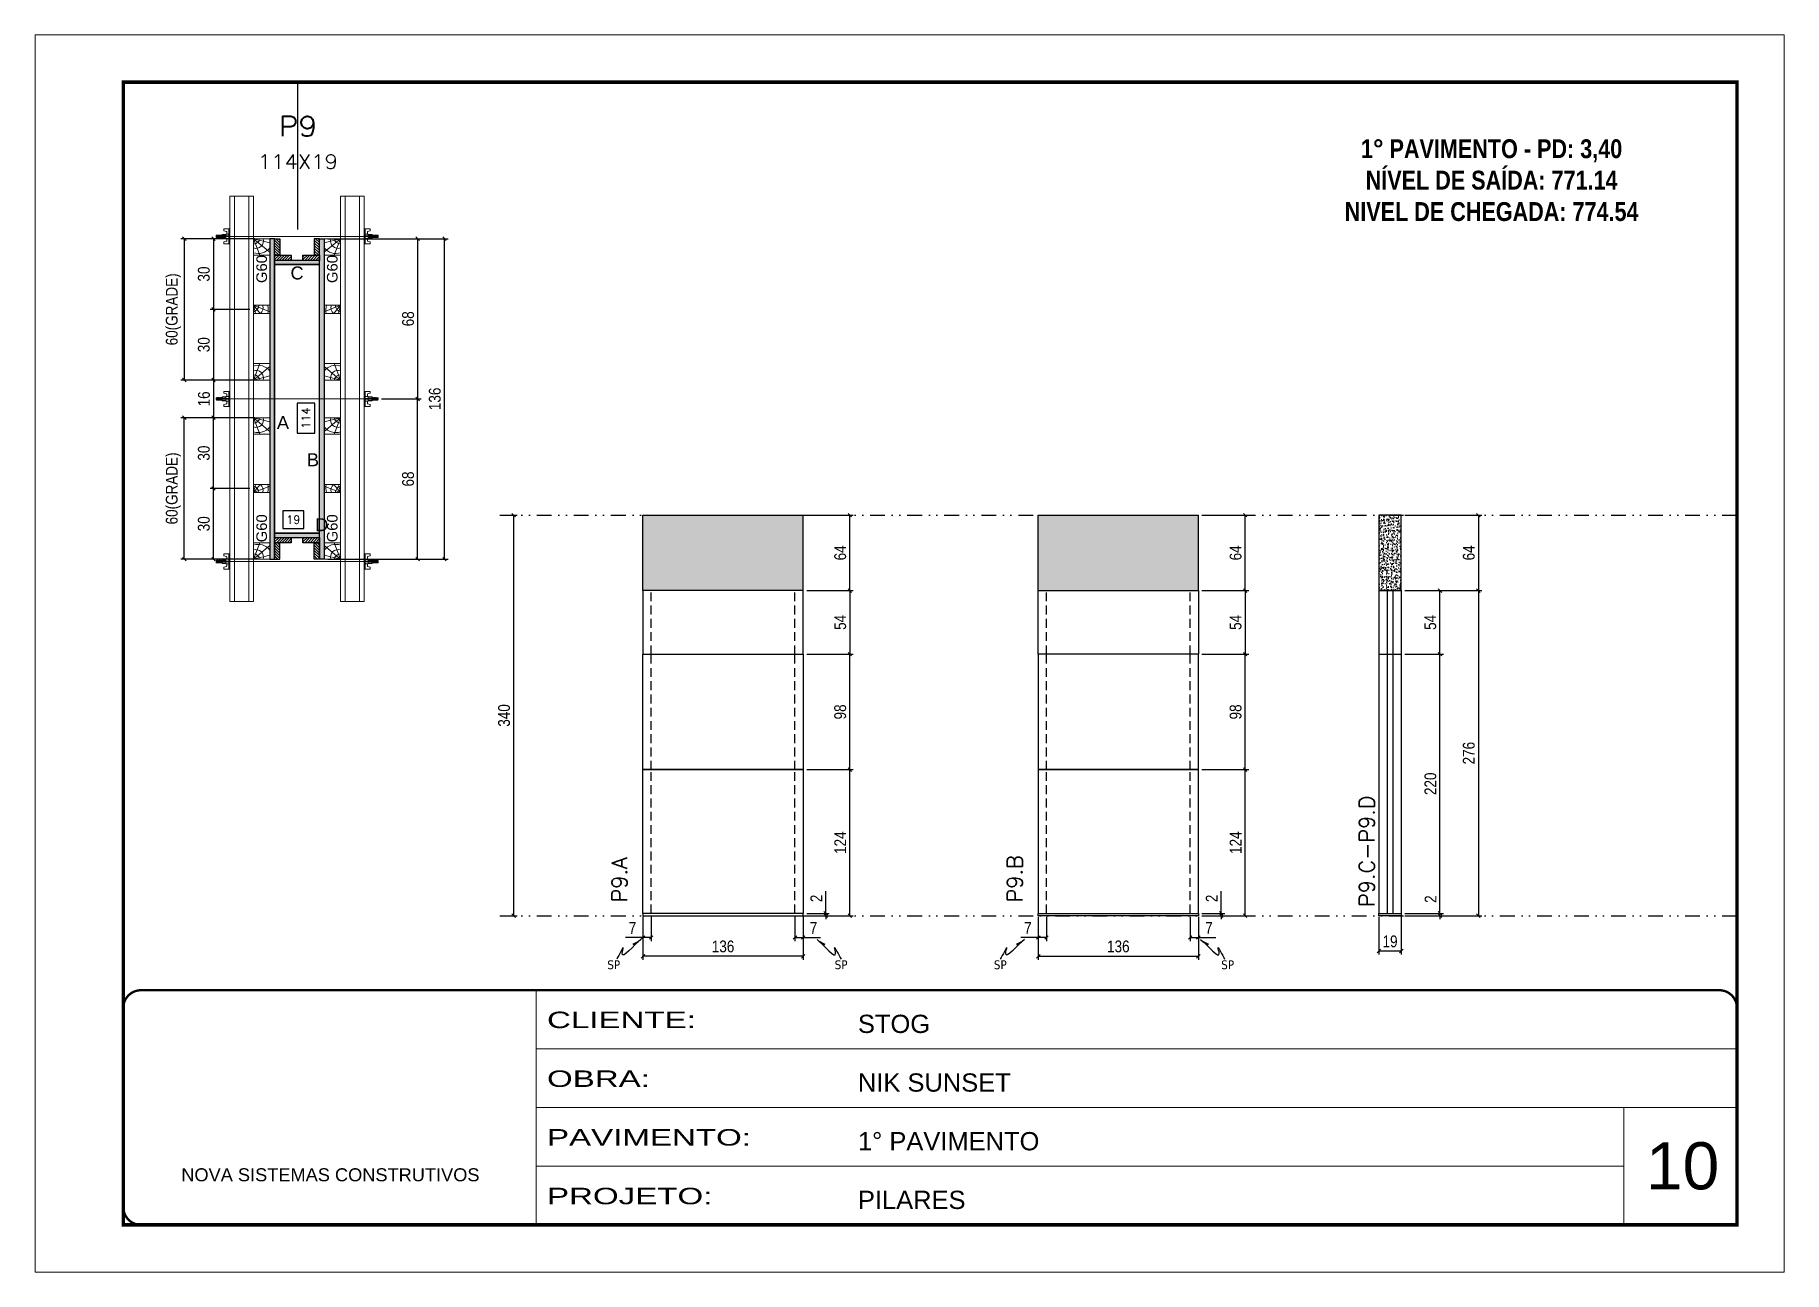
# Model space of a CAD drawing. Header units: millimetres. Extents: x 787 to 8287, y -592 to 17063.
# Drawn here: x 3024 to 4509, y 8597 to 9647 of the extents above; entities that cross this region are included whole.
import ezdxf
from ezdxf.enums import TextEntityAlignment as Align

# ---------------------------------------------------------------- set-up
doc = ezdxf.new("R2010")
doc.units = ezdxf.units.MM
for name, pattern in [('CONTINUO', [0]), ('DASHED', [0.75, 0.5, -0.25]), ('DIVIDE2', [0.625, 0.25, -0.125, 0, -0.125, 0, -0.125]), ('HIDDEN', [0.375, 0.25, -0.125])]:
    doc.linetypes.add(name, pattern=pattern)
for name, color, linetype, lineweight in [('CARIMBO', 255, 'Continuous', 9), ('Folhas', 255, 'Continuous', 9), ('Hachura', 251, 'Continuous', 9), ('Madeira', 126, 'Continuous', 18), ('Perfil Metálico', 224, 'Continuous', 18), ('SARRAFO DE PRESSAO', 251, 'DASHED', 9), ('Texto Seção', 7, 'Continuous', 15)]:
    doc.layers.add(name, color=color, linetype=linetype, lineweight=lineweight)
for name, color, linetype in [('CHAPA', 1, 'Continuous'), ('COTA', 241, 'Continuous'), ('Cota Seção (2x)', 241, 'Continuous'), ('NOMENCLATURA', 7, 'Continuous'), ('Nível', 160, 'Continuous'), ('Painéis', 200, 'Continuous'), ('SARR_2.2x7', 40, 'Continuous'), ('SARRAFO', 251, 'Continuous'), ('Sarrafo de Pressão', 42, 'HIDDEN'), ('texto', 7, 'Continuous'), ('Texto de Titulo', 7, 'Continuous'), ('Texto Qtd Sarr', 242, 'Continuous'), ('TEXTO_GERAL', 7, 'Continuous')]:
    doc.layers.add(name, color=color, linetype=linetype)
doc.styles.add('ARIAL', font='arial.ttf')
doc.styles.add('COTA TECNICA', font='techl___.ttf', dxfattribs={"height": 10})
doc.styles.add('COTA TECNICA 2X', font='techl___.ttf', dxfattribs={"height": 10})
doc.styles.add('COTA TECNICA-50', font='techl___.ttf', dxfattribs={"height": 10})
doc.styles.add('REGUA-120', font='ROMANS.shx', dxfattribs={"height": 15})
doc.styles.add('ROMANC', font='techb___.ttf', dxfattribs={"height": 2.5})
doc.styles.add('ROMANS', font='romans.shx')
doc.styles.add('SANSSERIF', font='sas_____.pfb')
doc.styles.get("Standard").update_dxf_attribs({"font": 'arial.ttf'})
doc.styles.add('Tecnologia', font='')
doc.styles.get('Tecnologia').set_extended_font_data('Forgotten Futurist')
doc.dimstyles.new('COTA PAINEL-50', dxfattribs={"dimtxt": 10, "dimasz": 3, "dimexe": 3, "dimexo": 3, "dimgap": 3, "dimtad": 1, "dimdec": 1, "dimzin": 12, "dimdsep": 46, "dimtxsty": 'COTA TECNICA-50', "dimblk1": 'OBLIQUE', "dimblk2": 'OBLIQUE', "dimsah": 1, "dimcen": 0.9, "dimclrd": 4, "dimclre": 4, "dimclrt": 240, "dimadec": 1, "dimazin": 3, "dimtfac": 1, "dimtdec": 1, "dimtmove": 0, "dimatfit": 3, "dimfxl": 0, "dimtolj": 1, "dimtzin": 12, "dimarcsym": 0})
doc.dimstyles.new('PAINEL', dxfattribs={"dimtxt": 10, "dimasz": 3, "dimexe": 3, "dimexo": 3, "dimgap": 3, "dimtad": 1, "dimdec": 1, "dimzin": 12, "dimdsep": 46, "dimtxsty": 'COTA TECNICA', "dimblk1": 'OBLIQUE', "dimblk2": 'OBLIQUE', "dimsah": 1, "dimcen": 0.9, "dimclrd": 4, "dimclre": 4, "dimclrt": 240, "dimadec": 1, "dimazin": 3, "dimtfac": 1, "dimtdec": 1, "dimtmove": 0, "dimatfit": 3, "dimfxl": 0, "dimtolj": 1, "dimtzin": 12, "dimarcsym": 0})
doc.dimstyles.new('SECAO PILAR', dxfattribs={"dimtxt": 10, "dimasz": 3, "dimexe": 3, "dimexo": 3, "dimgap": 3, "dimtad": 1, "dimdec": 1, "dimlfac": 0.5, "dimzin": 12, "dimdsep": 46, "dimtxsty": 'COTA TECNICA 2X', "dimblk1": 'OBLIQUE', "dimblk2": 'OBLIQUE', "dimsah": 1, "dimcen": 0.9, "dimclrd": 256, "dimclre": 256, "dimclrt": 256, "dimadec": 1, "dimazin": 3, "dimtfac": 1, "dimtdec": 1, "dimtmove": 0, "dimatfit": 3, "dimfxl": 0, "dimtolj": 1, "dimtzin": 12, "dimarcsym": 0})
doc.dimstyles.new('SECÇÃO 2', dxfattribs={"dimtxt": 7, "dimasz": 6, "dimexe": 0.18, "dimexo": 2, "dimgap": -4, "dimtad": 3, "dimdec": 1, "dimlfac": 0.5, "dimzin": 12, "dimdsep": 46, "dimtxsty": 'ROMANS', "dimblk": 'ARCHTICK', "dimcen": 0.09, "dimse1": 1, "dimse2": 1, "dimsd1": 1, "dimsd2": 1, "dimclrd": 180, "dimclre": 5, "dimclrt": 1, "dimadec": 0, "dimazin": 3, "dimtfac": 1, "dimtdec": 1, "dimtofl": 0, "dimtmove": 0, "dimatfit": 3, "dimldrblk": 'ARCHTICK', "dimfxl": 0, "dimtolj": 1, "dimtzin": 0, "dimarcsym": 0})
doc.dimstyles.get("Standard").update_dxf_attribs({"dimtxt": 0.18, "dimasz": 0.18, "dimexe": 0.18, "dimexo": 0.0625, "dimgap": 0.09, "dimtad": 0, "dimtih": 1, "dimtoh": 1, "dimdec": 4, "dimzin": 0, "dimdsep": 46, "dimtxsty": 'Standard', "dimcen": 0.09, "dimadec": 0, "dimazin": 0, "dimtfac": 1, "dimtdec": 4, "dimtofl": 0, "dimtmove": 0, "dimatfit": 3, "dimfxl": 0, "dimtolj": 1, "dimtzin": 0, "dimarcsym": 0})
pattern_1 = [(315, (26156.9022, -28.888), (1.12253202, 1.12253202), [])]
pattern_2 = [(315, (26156.9022, 78.112), (1.12253202, 1.12253202), [])]

msp = doc.modelspace()

# ---------------------------------------------------------------- texts
at = {"layer": 'CARIMBO', "style": 'ARIAL'}
msp.add_text('10', height=40, dxfattribs=at).set_placement((4391.86, 8667.14))
at = {"layer": 'NOMENCLATURA', "color": 2, "insert": (4260.74, 9585.13), "char_height": 16, "attachment_point": 2, "style": 'ROMANC'}
msp.add_mtext_dynamic_manual_height_columns('\\P1° PAVIMENTO - PD: 3,40\\PNÍVEL DE SAÍDA: 771.14\\PNIVEL DE CHEGADA: 774.54', width=328.3607, gutter_width=1, heights=[0], dxfattribs=at)
at = {"layer": 'texto', "color": 0, "char_height": 7.5, "attachment_point": 5}
for insert in [(3515.4, 8857.73), (3708.42, 8857.73), (3843.59, 8857.73), (4036.62, 8857.73)]:
    msp.add_mtext('{\\fTahoma|b0|i0|c0|p34;\\C4;SP}', dxfattribs=dict(at, insert=insert))
at = {"layer": 'Texto Seção', "color": 0, "linetype": 'Continuous', "style": 'SANSSERIF'}
for p in [(3216.46, 9436.45), (3276.39, 9436.45), (3216.46, 9216.38), (3276.39, 9216.38)]:
    msp.add_text('G60', height=9, rotation=90, dxfattribs=at).set_placement(p, align=Align.MIDDLE_LEFT)
at = {"layer": 'Texto Seção', "char_height": 13, "width": 285.3299, "attachment_point": 7, "rotation": 90, "style": 'REGUA-120'}
for s, insert in [('P9.C-P9.D', (4161.29, 8906.81)), ('P9.A', (3526.7, 8910.65)), ('P9.B', (3862.37, 8910.65))]:
    msp.add_mtext(s, dxfattribs=dict(at, insert=insert))
at = {"layer": 'TEXTO_GERAL', "style": 'ARIAL'}
for s, p in [('C', (3246.49, 9444.99)), ('A', (3234.54, 9318.05)), ('B', (3260.03, 9286.43)), ('D', (3267.44, 9231.3))]:
    msp.add_text(s, height=11, dxfattribs=at).set_placement(p, align=Align.MIDDLE_CENTER)

# ---------------------------------------------------------------- blocks, each defined once
blk = doc.blocks.new('9999999999')
at = {"color": 30, "linetype": 'CONTINUO'}
for p, q in [((98564.6, 34230.2), (98564.6, 34429.4)), ((98564.6, 34379.6), (99584, 34379.6)), ((98564.6, 34329.8), (99488, 34329.8)), ((99584, 34329.8), (99488, 34329.8)), ((99488, 34329.8), (99488, 34230.2)), ((98564.6, 34280), (99488, 34280))]:
    blk.add_line(p, q, dxfattribs=at)
at = {"color": 30, "linetype": 'CONTINUO', "const_width": 2}
blk.add_lwpolyline([(99584, 34230.2), (99584, 34414.4, 0.414214), (99569, 34429.4), (98229, 34429.4, 0.414214), (98214, 34414.4), (98214, 34245.2, 0.414214), (98229, 34230.2), (99584, 34230.2)], format="xyb", dxfattribs=at)
at = {"layer": 'Folhas'}
blk.add_lwpolyline([(98139, 34190.2), (99624, 34190.2), (99624, 35240.2), (98139, 35240.2)], close=True, dxfattribs=at)
at = {"layer": 'Folhas', "color": 30, "const_width": 3}
blk.add_lwpolyline([(98214, 34230.2), (99584, 34230.2), (99584, 35200.2), (98214, 35200.2)], close=True, dxfattribs=at)
at = {"color": 7, "linetype": 'Continuous', "ltscale": 5, "style": 'ARIAL'}
for s, height, p in [('STOG', 15.48, (98837.7, 34393.1)), ('NIK SUNSET', 15.48, (98837.7, 34343.3)), ('1° PAVIMENTO', 15.483, (98837.7, 34293.5)), ('NOVA SISTEMAS CONSTRUTIVOS', 11.059, (98263.2, 34267.2)), ('PILARES', 15.48, (98837.7, 34243.7))]:
    blk.add_text(s, height=height, dxfattribs=at).set_placement(p)
at = {"layer": 'Folhas', "color": 7, "style": 'Tecnologia', "width": 1.5}
for s, p in [('CLIENTE:', (98573.7, 34397.2)), ('OBRA:', (98573.7, 34347.3)), ('PAVIMENTO:', (98573.7, 34297.5)), ('PROJETO:', (98573.7, 34247.7))]:
    blk.add_text(s, height=14, dxfattribs=at).set_placement(p)
blk = doc.blocks.new('titulo1')
at = {"layer": 'Defpoints', "color": 252, "linetype": 'HIDDEN', "ltscale": 2}
blk.add_line((0, 0), (0, 125), dxfattribs=at)
at = {"layer": 'Defpoints', "style": 'ROMANS', "oblique": 15}
blk.add_attdef('FOLHA', text='', height=10, dxfattribs=at).set_placement((0, 15.6), align=Align.MIDDLE_CENTER)
at = {"layer": 'Texto Qtd Sarr', "color": 3, "style": 'ROMANS', "oblique": 15}
for tag, height, p in [('TITULO', 17, (0, 71.4)), ('SEÇÃO', 12, (0, 41.5))]:
    blk.add_attdef(tag, text='', height=height, dxfattribs=at).set_placement(p, align=Align.MIDDLE_CENTER)
blk = doc.blocks.new('*D322')
at = {"layer": 'Cota Seção (2x)', "color": 180, "lineweight": -2}
for p, q in [((3261.5, 9334.4), (3246.5, 9334.4)), ((3246.5, 9334.4), (3246.5, 9309)), ((3261.5, 9309), (3261.5, 9334.4)), ((3246.5, 9309), (3261.5, 9309))]:
    blk.add_line(p, q, dxfattribs=at)
at = {"layer": 'Defpoints', "color": 0}
for p in [(3265.5, 9452.1), (3265.5, 9452.1), (3265.5, 9224.1)]:
    blk.add_point(p, dxfattribs=at)
at = {"layer": 'Cota Seção (2x)', "color": 1, "insert": (3254, 9321.7), "char_height": 7, "attachment_point": 5, "rotation": 90, "style": 'ROMANS'}
blk.add_mtext('\\A1;114', dxfattribs=at)
blk = doc.blocks.new('_ArchTick')
at = {"color": 0, "linetype": 'ByBlock', "const_width": 0.15}
blk.add_lwpolyline([(-0.5, -0.5), (0.5, 0.5)], dxfattribs=at)
blk = doc.blocks.new('_Oblique')
at = {"color": 0, "linetype": 'ByBlock', "lineweight": -2}
blk.add_line((-0.5, -0.5), (0.5, 0.5), dxfattribs=at)
blk = doc.blocks.new('*D323')
at = {"layer": 'Cota Seção (2x)', "lineweight": -2}
for p, q in [((3272.5, 9474.1), (3374.7, 9474.1)), ((3371.7, 9202.1), (3371.7, 9474.1)), ((3272.5, 9202.1), (3374.7, 9202.1))]:
    blk.add_line(p, q, dxfattribs=at)
at = {"layer": 'Defpoints', "color": 0}
for p in [(3269.5, 9474.1), (3371.7, 9474.1), (3269.5, 9202.1)]:
    blk.add_point(p, dxfattribs=at)
at = {"layer": 'Cota Seção (2x)', "lineweight": -2, "xscale": 3, "yscale": 3, "zscale": 3}
for p, rotation in [((3371.7, 9474.1), 90), ((3371.7, 9202.1), 270)]:
    blk.add_blockref('_Oblique', p, dxfattribs=dict(at, rotation=rotation))
at = {"layer": 'Cota Seção (2x)', "insert": (3363.5, 9338.1), "char_height": 10, "attachment_point": 5, "rotation": 90, "style": 'COTA TECNICA 2X'}
blk.add_mtext('\\A1;136', dxfattribs=at)
blk = doc.blocks.new('*D324')
at = {"layer": 'Cota Seção (2x)', "lineweight": -2}
for p, q in [((3318.3, 9338.1), (3351.9, 9338.1)), ((3348.9, 9202.1), (3348.9, 9338.1)), ((3306.5, 9202.1), (3351.9, 9202.1))]:
    blk.add_line(p, q, dxfattribs=at)
at = {"layer": 'Defpoints', "color": 0}
for p in [(3315.3, 9338.1), (3348.9, 9338.1), (3303.5, 9202.1)]:
    blk.add_point(p, dxfattribs=at)
at = {"layer": 'Cota Seção (2x)', "lineweight": -2, "xscale": 3, "yscale": 3, "zscale": 3}
for p, rotation in [((3348.9, 9338.1), 90), ((3348.9, 9202.1), 270)]:
    blk.add_blockref('_Oblique', p, dxfattribs=dict(at, rotation=rotation))
at = {"layer": 'Cota Seção (2x)', "insert": (3340.8, 9270.1), "char_height": 10, "attachment_point": 5, "rotation": 90, "style": 'COTA TECNICA 2X'}
blk.add_mtext('\\A1;68', dxfattribs=at)
blk = doc.blocks.new('*D325')
at = {"layer": 'Cota Seção (2x)', "lineweight": -2}
for p, q in [((3306.5, 9474.1), (3351.9, 9474.1)), ((3348.9, 9474.1), (3348.9, 9338.1)), ((3318.3, 9338.1), (3351.9, 9338.1))]:
    blk.add_line(p, q, dxfattribs=at)
at = {"layer": 'Defpoints', "color": 0}
for p in [(3303.5, 9474.1), (3315.3, 9338.1), (3348.9, 9338.1)]:
    blk.add_point(p, dxfattribs=at)
at = {"layer": 'Cota Seção (2x)', "lineweight": -2, "xscale": 3, "yscale": 3, "zscale": 3}
for p, rotation in [((3348.9, 9474.1), 90), ((3348.9, 9338.1), 270)]:
    blk.add_blockref('_Oblique', p, dxfattribs=dict(at, rotation=rotation))
at = {"layer": 'Cota Seção (2x)', "insert": (3340.8, 9406.1), "char_height": 10, "attachment_point": 5, "rotation": 90, "style": 'COTA TECNICA 2X'}
blk.add_mtext('\\A1;68', dxfattribs=at)
blk = doc.blocks.new('*D326')
at = {"layer": 'Cota Seção (2x)', "color": 180, "lineweight": -2}
for p, q in [((3252.3, 9243.1), (3234.3, 9243.1)), ((3234.3, 9243.1), (3234.3, 9228.1)), ((3252.3, 9228.1), (3252.3, 9243.1)), ((3234.3, 9228.1), (3252.3, 9228.1))]:
    blk.add_line(p, q, dxfattribs=at)
at = {"layer": 'Defpoints', "color": 0}
for p in [(3227.5, 9224.1), (3227.5, 9224.1), (3265.5, 9224.1)]:
    blk.add_point(p, dxfattribs=at)
at = {"layer": 'Cota Seção (2x)', "color": 1, "insert": (3243.3, 9235.6), "char_height": 7, "attachment_point": 5, "style": 'ROMANS'}
blk.add_mtext('\\A1;19', dxfattribs=at)
blk = doc.blocks.new('C')
at = {"layer": 'Hachura', "color": 0}
for p, q in [((0, 3.22), (0, -3.22)), ((0.45, 3.22), (0, 3.22)), ((0.46, 3.16), (0, 3.16)), ((0.46, 3.05), (0, 3.05)), ((0.46, 2.88), (0, 2.88)), ((0, 2.75), (0, -1.16)), ((0.46, 2.65), (0, 2.65)), ((0.46, 2.23), (0, 2.23)), ((0.46, 1.51), (0, 1.51)), ((0.39, 0.49), (0.17, 0.49)), ((0.45, -3.23), (0.45, 3.22)), ((0.45, 3.22), (2.58, 3.22)), ((1.74, 0.97), (0.45, 0.97)), ((1.45, 0.1), (0.45, 0.1)), ((1.35, 1.94), (1.35, 0.96)), ((2.58, 2.39), (1.47, 2.09)), ((1.74, -0.97), (1.74, 0.97)), ((1.74, 0.97), (1.74, 0.84)), ((1.74, 0.97), (1.74, 0.84)), ((1.74, 0.84), (3.35, 0.84)), ((3.35, 0.45), (1.74, 0.45)), ((2.58, 3.22), (2.58, 2.39)), ((3.32, 0.84), (3.32, -0.84)), ((3.35, 0.84), (3.35, -0.84)), ((3.68, 0.45), (3.35, 0.45)), ((3.84, -0.52), (3.35, 0.45)), ((3.35, 0.06), (3.67, -0.57)), ((3.68, 0.45), (4.16, -0.52)), ((3.72, 0.5), (4.25, -0.57)), ((4.37, -0.55), (3.83, 0.53)), ((4.15, 0.45), (3.93, 0.45)), ((4.42, -0.52), (3.93, 0.45)), ((4.15, 0.45), (4.26, 0.45)), ((4.26, 0.45), (4.74, -0.52)), ((4.3, 0.5), (4.83, -0.57)), ((4.95, -0.55), (4.41, 0.53)), ((4.51, 0.45), (4.84, 0.45)), ((5, -0.52), (4.51, 0.45)), ((4.84, 0.45), (5.32, -0.52)), ((4.88, 0.5), (5.41, -0.57)), ((5.53, -0.55), (4.99, 0.53)), ((5.58, -0.52), (5.09, 0.45)), ((5.42, 0.45), (5.09, 0.45)), ((5.58, -0.52), (5.09, 0.45)), ((5.42, 0.45), (5.74, -0.19)), ((5.46, 0.5), (5.74, -0.07)), ((5.74, 0.19), (5.57, 0.53)), ((5.74, 0.32), (5.68, 0.45)), ((5.68, 0.45), (5.74, 0.45)), ((5.74, 0.45), (5.9, 0.29)), ((5.74, 0.45), (5.74, -0.52)), ((5.9, -0.36), (5.9, 0.29)), ((0.45, 0), (0, 0)), ((0.46, -1.52), (0, -1.52)), ((0.46, -2.23), (0, -2.23)), ((0.46, -2.65), (0, -2.65)), ((0.46, -2.88), (0, -2.88)), ((0.46, -3.05), (0, -3.05)), ((0.46, -3.16), (0, -3.16)), ((0, -3.22), (2.57, -3.22)), ((0.08, -0.48), (0.29, -0.48)), ((0.29, -0.48), (0.4, -0.48)), ((0.45, 0), (0.45, -0.97)), ((0.45, -0.16), (1.45, -0.16)), ((0.45, -0.65), (0.45, -0.32)), ((0.45, -3.23), (0.45, -0.65)), ((0.45, -0.97), (1.74, -0.97)), ((1.35, -1.94), (1.35, -0.97)), ((2.58, -2.39), (1.47, -2.1)), ((3.35, -0.32), (1.74, -0.32)), ((3.35, -0.84), (1.74, -0.84)), ((2.58, -3.23), (2.58, -2.39)), ((3.35, -0.07), (3.58, -0.52)), ((3.35, -0.52), (3.58, -0.52)), ((3.84, -0.52), (4.16, -0.52)), ((4.42, -0.52), (4.74, -0.52)), ((4.63, -0.52), (4.74, -0.52)), ((5, -0.52), (5.32, -0.52)), ((5.58, -0.52), (5.74, -0.52)), ((5.74, -0.52), (5.9, -0.36)), ((5.74, -0.52), (5.74, -0.52))]:
    blk.add_line(p, q, dxfattribs=at)
for centre, radius, start, end in [((1.52, 1.94), 0.161, 104.74356, 180), ((1.44, -0.03), 0.129, 272.69497, 87.30503), ((3.81, 0.39), 0.143, 25.56881, 154.43119), ((4.39, 0.39), 0.143, 25.56881, 154.43119), ((4.97, 0.39), 0.143, 25.56881, 154.43119), ((5.55, 0.39), 0.143, 25.56881, 154.43119), ((0.17, -0.37), 0.174, 221.74404, 317.85924), ((1.52, -1.94), 0.161, 180, 255.25644), ((3.71, -0.4), 0.174, 222.14076, 318.25596), ((4.29, -0.4), 0.174, 222.14076, 318.25596), ((4.87, -0.4), 0.174, 222.14076, 318.25596), ((5.45, -0.4), 0.174, 222.14076, 318.25596), ((5.61, -0.4), 0.174, 317.85924, 318.25596)]:
    blk.add_arc(centre, radius, start, end, dxfattribs=at)
blk = doc.blocks.new('PONTALETE')
at = {"layer": 'Madeira'}
for q in [(2.71, 7), (7, 5.76), (7, 1.74)]:
    blk.add_line((0, 0), q, dxfattribs=at)
blk.add_lwpolyline([(0, 0), (7, 0), (7, 7), (0, 7)], close=True, dxfattribs=at)
for centre, radius, start, end in [((2.04, 0.06), 6.23, 37.28179, 109.09128), ((1.09, 0.9), 3.19, 343.60304, 109.98471), ((-0.21, -0.78), 3.09, 14.63219, 86.0383)]:
    blk.add_arc(centre, radius, start, end, dxfattribs=at)
blk = doc.blocks.new('*D327')
at = {"layer": 'Cota Seção (2x)', "lineweight": -2}
for p, q in [((3210.8, 9322.1), (3147.8, 9322.1)), ((3150.8, 9202.1), (3150.8, 9322.1)), ((3210.8, 9202.1), (3147.8, 9202.1))]:
    blk.add_line(p, q, dxfattribs=at)
at = {"layer": 'Defpoints', "color": 0}
for p in [(3150.8, 9322.1), (3213.8, 9322.1), (3213.8, 9202.1)]:
    blk.add_point(p, dxfattribs=at)
at = {"layer": 'Cota Seção (2x)', "lineweight": -2, "xscale": 3, "yscale": 3, "zscale": 3}
for p, rotation in [((3150.8, 9322.1), 90), ((3150.8, 9202.1), 270)]:
    blk.add_blockref('_Oblique', p, dxfattribs=dict(at, rotation=rotation))
at = {"layer": 'Cota Seção (2x)', "insert": (3141.6, 9262.1), "char_height": 10, "attachment_point": 5, "rotation": 90, "style": 'COTA TECNICA 2X'}
blk.add_mtext('\\A1;60(GRADE)', dxfattribs=at)
blk = doc.blocks.new('MEIO PONTALETE')
at = {"layer": 'Madeira'}
for q in [(2.71, 7), (3.5, 2.88), (3.5, 0.87)]:
    blk.add_line((0, 0), q, dxfattribs=at)
blk.add_lwpolyline([(0, 0), (3.5, 0), (3.5, 7), (0, 7)], close=True, dxfattribs=at)
for centre, radius, start, end in [((2.04, 0.06), 6.23, 76.44987, 109.09128), ((1.09, 0.9), 3.19, 40.90626, 109.98471), ((-0.21, -0.78), 3.09, 14.63219, 86.0383)]:
    blk.add_arc(centre, radius, start, end, dxfattribs=at)
blk = doc.blocks.new('*D1245')
at = {"layer": 'Cota Seção (2x)', "lineweight": -2}
for p, q in [((3206.5, 9262.1), (3172.6, 9262.1)), ((3175.6, 9202.1), (3175.6, 9262.1)), ((3206.5, 9202.1), (3172.6, 9202.1))]:
    blk.add_line(p, q, dxfattribs=at)
at = {"layer": 'Defpoints', "color": 0}
for p in [(3175.6, 9262.1), (3209.5, 9262.1), (3209.5, 9202.1)]:
    blk.add_point(p, dxfattribs=at)
at = {"layer": 'Cota Seção (2x)', "lineweight": -2, "xscale": 3, "yscale": 3, "zscale": 3}
for p, rotation in [((3175.6, 9262.1), 90), ((3175.6, 9202.1), 270)]:
    blk.add_blockref('_Oblique', p, dxfattribs=dict(at, rotation=rotation))
at = {"layer": 'Cota Seção (2x)', "insert": (3167.4, 9232.1), "char_height": 10, "attachment_point": 5, "rotation": 90, "style": 'COTA TECNICA 2X'}
blk.add_mtext('\\A1;30', dxfattribs=at)
blk = doc.blocks.new('*D1246')
at = {"layer": 'Cota Seção (2x)', "lineweight": -2}
for p, q in [((3206.5, 9322.1), (3172.6, 9322.1)), ((3175.6, 9262.1), (3175.6, 9322.1)), ((3206.5, 9262.1), (3172.6, 9262.1))]:
    blk.add_line(p, q, dxfattribs=at)
at = {"layer": 'Defpoints', "color": 0}
for p in [(3175.6, 9322.1), (3209.5, 9322.1), (3209.5, 9262.1)]:
    blk.add_point(p, dxfattribs=at)
at = {"layer": 'Cota Seção (2x)', "lineweight": -2, "xscale": 3, "yscale": 3, "zscale": 3}
for p, rotation in [((3175.6, 9322.1), 90), ((3175.6, 9262.1), 270)]:
    blk.add_blockref('_Oblique', p, dxfattribs=dict(at, rotation=rotation))
at = {"layer": 'Cota Seção (2x)', "insert": (3167.4, 9292.1), "char_height": 10, "attachment_point": 5, "rotation": 90, "style": 'COTA TECNICA 2X'}
blk.add_mtext('\\A1;30', dxfattribs=at)
blk = doc.blocks.new('*D328')
at = {"layer": 'Cota Seção (2x)', "lineweight": -2}
for p, q in [((3210.8, 9474.1), (3147.8, 9474.1)), ((3150.8, 9474.1), (3150.8, 9354.1)), ((3210.8, 9354.1), (3147.8, 9354.1))]:
    blk.add_line(p, q, dxfattribs=at)
at = {"layer": 'Defpoints', "color": 0}
for p in [(3213.8, 9474.1), (3150.8, 9354.1), (3213.8, 9354.1)]:
    blk.add_point(p, dxfattribs=at)
at = {"layer": 'Cota Seção (2x)', "lineweight": -2, "xscale": 3, "yscale": 3, "zscale": 3}
for p, rotation in [((3150.8, 9474.1), 90), ((3150.8, 9354.1), 270)]:
    blk.add_blockref('_Oblique', p, dxfattribs=dict(at, rotation=rotation))
at = {"layer": 'Cota Seção (2x)', "insert": (3141.6, 9414.1), "char_height": 10, "attachment_point": 5, "rotation": 90, "style": 'COTA TECNICA 2X'}
blk.add_mtext('\\A1;60(GRADE)', dxfattribs=at)
blk = doc.blocks.new('*D1247')
at = {"layer": 'Cota Seção (2x)', "lineweight": -2}
for p, q in [((3206.5, 9474.1), (3172.6, 9474.1)), ((3175.6, 9474.1), (3175.6, 9414.1)), ((3206.5, 9414.1), (3172.6, 9414.1))]:
    blk.add_line(p, q, dxfattribs=at)
at = {"layer": 'Defpoints', "color": 0}
for p in [(3209.5, 9474.1), (3175.6, 9414.1), (3209.5, 9414.1)]:
    blk.add_point(p, dxfattribs=at)
at = {"layer": 'Cota Seção (2x)', "lineweight": -2, "xscale": 3, "yscale": 3, "zscale": 3}
for p, rotation in [((3175.6, 9474.1), 90), ((3175.6, 9414.1), 270)]:
    blk.add_blockref('_Oblique', p, dxfattribs=dict(at, rotation=rotation))
at = {"layer": 'Cota Seção (2x)', "insert": (3167.4, 9444.1), "char_height": 10, "attachment_point": 5, "rotation": 90, "style": 'COTA TECNICA 2X'}
blk.add_mtext('\\A1;30', dxfattribs=at)
blk = doc.blocks.new('*D1248')
at = {"layer": 'Cota Seção (2x)', "lineweight": -2}
for p, q in [((3206.5, 9414.1), (3172.6, 9414.1)), ((3175.6, 9414.1), (3175.6, 9354.1)), ((3206.5, 9354.1), (3172.6, 9354.1))]:
    blk.add_line(p, q, dxfattribs=at)
at = {"layer": 'Defpoints', "color": 0}
for p in [(3209.5, 9414.1), (3175.6, 9354.1), (3209.5, 9354.1)]:
    blk.add_point(p, dxfattribs=at)
at = {"layer": 'Cota Seção (2x)', "lineweight": -2, "xscale": 3, "yscale": 3, "zscale": 3}
for p, rotation in [((3175.6, 9414.1), 90), ((3175.6, 9354.1), 270)]:
    blk.add_blockref('_Oblique', p, dxfattribs=dict(at, rotation=rotation))
at = {"layer": 'Cota Seção (2x)', "insert": (3167.4, 9384.1), "char_height": 10, "attachment_point": 5, "rotation": 90, "style": 'COTA TECNICA 2X'}
blk.add_mtext('\\A1;30', dxfattribs=at)
blk = doc.blocks.new('*D129')
at = {"layer": 'Cota Seção (2x)', "lineweight": -2}
for p, q in [((3206.5, 9354.1), (3172.6, 9354.1)), ((3175.6, 9354.1), (3175.6, 9322.1)), ((3206.5, 9322.1), (3172.6, 9322.1))]:
    blk.add_line(p, q, dxfattribs=at)
at = {"layer": 'Defpoints', "color": 0}
for p in [(3209.5, 9354.1), (3175.6, 9322.1), (3209.5, 9322.1)]:
    blk.add_point(p, dxfattribs=at)
at = {"layer": 'Cota Seção (2x)', "lineweight": -2, "xscale": 3, "yscale": 3, "zscale": 3}
for p, rotation in [((3175.6, 9354.1), 90), ((3175.6, 9322.1), 270)]:
    blk.add_blockref('_Oblique', p, dxfattribs=dict(at, rotation=rotation))
at = {"layer": 'Cota Seção (2x)', "insert": (3167.5, 9338.1), "char_height": 10, "attachment_point": 5, "rotation": 90, "style": 'COTA TECNICA 2X'}
blk.add_mtext('\\A1;16', dxfattribs=at)
blk = doc.blocks.new('*D1176')
at = {"layer": 'COTA', "color": 4, "lineweight": -2}
for p, q in [((3421.7, 9239.4), (3433.5, 9239.4)), ((3430.5, 8899.4), (3430.5, 9239.4)), ((3421.7, 8899.4), (3433.5, 8899.4))]:
    blk.add_line(p, q, dxfattribs=at)
at = {"layer": 'Defpoints', "color": 0}
for p in [(3418.7, 9239.4), (3430.5, 9239.4), (3418.7, 8899.4)]:
    blk.add_point(p, dxfattribs=at)
at = {"layer": 'COTA', "color": 4, "lineweight": -2, "xscale": 3, "yscale": 3, "zscale": 3}
for p, rotation in [((3430.5, 9239.4), 90), ((3430.5, 8899.4), 270)]:
    blk.add_blockref('_Oblique', p, dxfattribs=dict(at, rotation=rotation))
at = {"layer": 'COTA', "color": 240, "insert": (3422.3, 9069.4), "char_height": 10, "attachment_point": 5, "rotation": 90, "style": 'COTA TECNICA-50'}
blk.add_mtext('\\A1;340', dxfattribs=at)
blk = doc.blocks.new('*D156')
at = {"layer": 'COTA', "color": 4, "lineweight": -2}
for p, q in [((3540.2, 8898.4), (3540.2, 8862)), ((3676.2, 8898.4), (3676.2, 8862)), ((3676.2, 8865), (3540.2, 8865))]:
    blk.add_line(p, q, dxfattribs=at)
at = {"layer": 'Defpoints', "color": 0}
for p in [(3540.2, 8901.4), (3676.2, 8901.4), (3540.2, 8865)]:
    blk.add_point(p, dxfattribs=at)
at = {"layer": 'COTA', "color": 4, "lineweight": -2, "xscale": 3, "yscale": 3, "zscale": 3, "rotation": 180}
blk.add_blockref('_Oblique', (3540.2, 8865), dxfattribs=at)
at = {"layer": 'COTA', "color": 4, "lineweight": -2, "xscale": 3, "yscale": 3, "zscale": 3}
blk.add_blockref('_Oblique', (3676.2, 8865), dxfattribs=at)
at = {"layer": 'COTA', "color": 240, "insert": (3608.2, 8873.3), "char_height": 10, "attachment_point": 5, "style": 'COTA TECNICA'}
blk.add_mtext('\\A1;136', dxfattribs=at)
blk = doc.blocks.new('*D157')
at = {"layer": 'COTA', "color": 4, "lineweight": -2}
for p, q in [((3669.2, 8898.4), (3669.2, 8877.9)), ((3676.2, 8896.4), (3676.2, 8877.9)), ((3669.2, 8880.9), (3676.2, 8880.9)), ((3676.2, 8880.9), (3690.9, 8880.9))]:
    blk.add_line(p, q, dxfattribs=at)
at = {"layer": 'Defpoints', "color": 0}
for p in [(3669.2, 8901.4), (3676.2, 8899.4), (3676.2, 8880.9)]:
    blk.add_point(p, dxfattribs=at)
at = {"layer": 'COTA', "color": 4, "lineweight": -2, "xscale": 3, "yscale": 3, "zscale": 3, "rotation": 180}
blk.add_blockref('_Oblique', (3669.2, 8880.9), dxfattribs=at)
at = {"layer": 'COTA', "color": 4, "lineweight": -2, "xscale": 3, "yscale": 3, "zscale": 3}
blk.add_blockref('_Oblique', (3676.2, 8880.9), dxfattribs=at)
at = {"layer": 'COTA', "color": 240, "insert": (3685, 8889), "char_height": 10, "attachment_point": 5, "style": 'COTA TECNICA-50'}
blk.add_mtext('\\A1;7', dxfattribs=at)
blk = doc.blocks.new('*D158')
at = {"layer": 'COTA', "color": 4, "lineweight": -2}
for p, q in [((3540.2, 8896.4), (3540.2, 8877.9)), ((3547.2, 8898.4), (3547.2, 8877.9)), ((3540.2, 8880.9), (3525.4, 8880.9)), ((3547.2, 8880.9), (3540.2, 8880.9))]:
    blk.add_line(p, q, dxfattribs=at)
at = {"layer": 'Defpoints', "color": 0}
for p in [(3540.2, 8899.4), (3547.2, 8901.4), (3540.2, 8880.9)]:
    blk.add_point(p, dxfattribs=at)
at = {"layer": 'COTA', "color": 4, "lineweight": -2, "xscale": 3, "yscale": 3, "zscale": 3, "rotation": 180}
blk.add_blockref('_Oblique', (3540.2, 8880.9), dxfattribs=at)
at = {"layer": 'COTA', "color": 4, "lineweight": -2, "xscale": 3, "yscale": 3, "zscale": 3}
blk.add_blockref('_Oblique', (3547.2, 8880.9), dxfattribs=at)
at = {"layer": 'COTA', "color": 240, "insert": (3531.3, 8889), "char_height": 10, "attachment_point": 5, "style": 'COTA TECNICA-50'}
blk.add_mtext('\\A1;7', dxfattribs=at)
blk = doc.blocks.new('*D159')
at = {"layer": 'COTA', "color": 4, "linetype": 'ByBlock', "lineweight": -2}
for p, q in [((3679.2, 9023.4), (3718.8, 9023.4)), ((3715.8, 8899.4), (3715.8, 9023.4)), ((3679.2, 8899.4), (3718.8, 8899.4))]:
    blk.add_line(p, q, dxfattribs=at)
at = {"layer": 'Defpoints', "color": 0, "linetype": 'ByBlock'}
for p in [(3676.2, 9023.4), (3715.8, 9023.4), (3676.2, 8899.4)]:
    blk.add_point(p, dxfattribs=at)
at = {"layer": 'COTA', "color": 4, "linetype": 'ByBlock', "lineweight": -2, "xscale": 3, "yscale": 3, "zscale": 3}
for p, rotation in [((3715.8, 9023.4), 90), ((3715.8, 8899.4), 270)]:
    blk.add_blockref('_Oblique', p, dxfattribs=dict(at, rotation=rotation))
at = {"layer": 'COTA', "color": 240, "linetype": 'ByBlock', "insert": (3707.7, 8961.4), "char_height": 10, "attachment_point": 5, "rotation": 90, "style": 'COTA TECNICA'}
blk.add_mtext('\\A1;124', dxfattribs=at)
blk = doc.blocks.new('*D160')
at = {"layer": 'COTA', "color": 4, "lineweight": -2}
for p, q in [((3695.4, 8901.4), (3695.4, 8920.2)), ((3679.2, 8901.4), (3698.4, 8901.4)), ((3679.2, 8899.4), (3698.4, 8899.4)), ((3695.4, 8899.4), (3695.4, 8901.4)), ((3695.4, 8899.4), (3695.4, 8896.4))]:
    blk.add_line(p, q, dxfattribs=at)
at = {"layer": 'Defpoints', "color": 0}
for p in [(3676.2, 8901.4), (3676.2, 8899.4), (3695.4, 8899.4)]:
    blk.add_point(p, dxfattribs=at)
at = {"layer": 'COTA', "color": 4, "lineweight": -2, "xscale": 3, "yscale": 3, "zscale": 3}
for p, rotation in [((3695.4, 8901.4), 270), ((3695.4, 8899.4), 90)]:
    blk.add_blockref('_Oblique', p, dxfattribs=dict(at, rotation=rotation))
at = {"layer": 'COTA', "color": 240, "insert": (3687.4, 8914.1), "char_height": 10, "attachment_point": 5, "rotation": 90, "style": 'COTA TECNICA-50'}
blk.add_mtext('\\A1;2', dxfattribs=at)
blk = doc.blocks.new('*D161')
at = {"layer": 'COTA', "color": 4, "linetype": 'ByBlock', "lineweight": -2}
for p, q in [((3679.2, 9023.4), (3718.8, 9023.4)), ((3715.8, 8899.4), (3715.8, 9023.4)), ((3679.2, 8899.4), (3718.8, 8899.4))]:
    blk.add_line(p, q, dxfattribs=at)
at = {"layer": 'Defpoints', "color": 0, "linetype": 'ByBlock'}
for p in [(3676.2, 9023.4), (3715.8, 9023.4), (3676.2, 8899.4)]:
    blk.add_point(p, dxfattribs=at)
at = {"layer": 'COTA', "color": 4, "linetype": 'ByBlock', "lineweight": -2, "xscale": 3, "yscale": 3, "zscale": 3}
for p, rotation in [((3715.8, 9023.4), 90), ((3715.8, 8899.4), 270)]:
    blk.add_blockref('_Oblique', p, dxfattribs=dict(at, rotation=rotation))
at = {"layer": 'COTA', "color": 240, "linetype": 'ByBlock', "insert": (3707.7, 8961.4), "char_height": 10, "attachment_point": 5, "rotation": 90, "style": 'COTA TECNICA'}
blk.add_mtext('\\A1;124', dxfattribs=at)
blk = doc.blocks.new('*D162')
at = {"layer": 'COTA', "color": 4, "lineweight": -2}
for p, q in [((3679.2, 9121.4), (3718.8, 9121.4)), ((3715.8, 9023.4), (3715.8, 9121.4)), ((3679.2, 9023.4), (3718.8, 9023.4))]:
    blk.add_line(p, q, dxfattribs=at)
at = {"layer": 'Defpoints', "color": 0}
for p in [(3676.2, 9121.4), (3715.8, 9121.4), (3676.2, 9023.4)]:
    blk.add_point(p, dxfattribs=at)
at = {"layer": 'COTA', "color": 4, "lineweight": -2, "xscale": 3, "yscale": 3, "zscale": 3}
for p, rotation in [((3715.8, 9121.4), 90), ((3715.8, 9023.4), 270)]:
    blk.add_blockref('_Oblique', p, dxfattribs=dict(at, rotation=rotation))
at = {"layer": 'COTA', "color": 240, "insert": (3707.7, 9072.4), "char_height": 10, "attachment_point": 5, "rotation": 90, "style": 'COTA TECNICA-50'}
blk.add_mtext('\\A1;98', dxfattribs=at)
blk = doc.blocks.new('*D163')
at = {"layer": 'COTA', "color": 4, "lineweight": -2}
for p, q in [((3645.2, 9239.4), (3718.8, 9239.4)), ((3715.8, 9175.4), (3715.8, 9239.4)), ((3679.2, 9175.4), (3718.8, 9175.4))]:
    blk.add_line(p, q, dxfattribs=at)
at = {"layer": 'Defpoints', "color": 0}
for p in [(3642.2, 9239.4), (3715.8, 9239.4), (3676.2, 9175.4)]:
    blk.add_point(p, dxfattribs=at)
at = {"layer": 'COTA', "color": 4, "lineweight": -2, "xscale": 3, "yscale": 3, "zscale": 3}
for p, rotation in [((3715.8, 9239.4), 90), ((3715.8, 9175.4), 270)]:
    blk.add_blockref('_Oblique', p, dxfattribs=dict(at, rotation=rotation))
at = {"layer": 'COTA', "color": 240, "insert": (3707.7, 9207.4), "char_height": 10, "attachment_point": 5, "rotation": 90, "style": 'COTA TECNICA-50'}
blk.add_mtext('\\A1;64', dxfattribs=at)
blk = doc.blocks.new('*D164')
at = {"layer": 'COTA', "color": 4, "lineweight": -2}
for p, q in [((3679.2, 9175.4), (3718.8, 9175.4)), ((3715.8, 9175.4), (3715.8, 9121.4)), ((3679.2, 9121.4), (3718.8, 9121.4))]:
    blk.add_line(p, q, dxfattribs=at)
at = {"layer": 'Defpoints', "color": 0}
for p in [(3676.2, 9175.4), (3676.2, 9121.4), (3715.8, 9121.4)]:
    blk.add_point(p, dxfattribs=at)
at = {"layer": 'COTA', "color": 4, "lineweight": -2, "xscale": 3, "yscale": 3, "zscale": 3}
for p, rotation in [((3715.8, 9175.4), 90), ((3715.8, 9121.4), 270)]:
    blk.add_blockref('_Oblique', p, dxfattribs=dict(at, rotation=rotation))
at = {"layer": 'COTA', "color": 240, "insert": (3707.7, 9148.4), "char_height": 10, "attachment_point": 5, "rotation": 90, "style": 'COTA TECNICA-50'}
blk.add_mtext('\\A1;54', dxfattribs=at)
blk = doc.blocks.new('*D165')
at = {"layer": 'COTA', "color": 4, "lineweight": -2}
for p, q in [((3875.8, 8898.4), (3875.8, 8862)), ((4011.8, 8898.4), (4011.8, 8862)), ((3875.8, 8865), (4011.8, 8865))]:
    blk.add_line(p, q, dxfattribs=at)
at = {"layer": 'Defpoints', "color": 0}
for p in [(3875.8, 8901.4), (4011.8, 8901.4), (4011.8, 8865)]:
    blk.add_point(p, dxfattribs=at)
at = {"layer": 'COTA', "color": 4, "lineweight": -2, "xscale": 3, "yscale": 3, "zscale": 3, "rotation": 180}
blk.add_blockref('_Oblique', (3875.8, 8865), dxfattribs=at)
at = {"layer": 'COTA', "color": 4, "lineweight": -2, "xscale": 3, "yscale": 3, "zscale": 3}
blk.add_blockref('_Oblique', (4011.8, 8865), dxfattribs=at)
at = {"layer": 'COTA', "color": 240, "insert": (3943.8, 8873.3), "char_height": 10, "attachment_point": 5, "style": 'COTA TECNICA'}
blk.add_mtext('\\A1;136', dxfattribs=at)
blk = doc.blocks.new('*D166')
at = {"layer": 'COTA', "color": 4, "lineweight": -2}
for p, q in [((3875.8, 8896.4), (3875.8, 8877.9)), ((3882.8, 8898.4), (3882.8, 8877.9)), ((3875.8, 8880.9), (3861.1, 8880.9)), ((3882.8, 8880.9), (3875.8, 8880.9))]:
    blk.add_line(p, q, dxfattribs=at)
at = {"layer": 'Defpoints', "color": 0}
for p in [(3875.8, 8899.4), (3882.8, 8901.4), (3875.8, 8880.9)]:
    blk.add_point(p, dxfattribs=at)
at = {"layer": 'COTA', "color": 4, "lineweight": -2, "xscale": 3, "yscale": 3, "zscale": 3, "rotation": 180}
blk.add_blockref('_Oblique', (3875.8, 8880.9), dxfattribs=at)
at = {"layer": 'COTA', "color": 4, "lineweight": -2, "xscale": 3, "yscale": 3, "zscale": 3}
blk.add_blockref('_Oblique', (3882.8, 8880.9), dxfattribs=at)
at = {"layer": 'COTA', "color": 240, "insert": (3867, 8889), "char_height": 10, "attachment_point": 5, "style": 'COTA TECNICA-50'}
blk.add_mtext('\\A1;7', dxfattribs=at)
blk = doc.blocks.new('*D167')
at = {"layer": 'COTA', "color": 4, "lineweight": -2}
for p, q in [((4004.8, 8898.4), (4004.8, 8877.9)), ((4011.8, 8896.4), (4011.8, 8877.9)), ((4004.8, 8880.9), (4011.8, 8880.9)), ((4011.8, 8880.9), (4026.6, 8880.9))]:
    blk.add_line(p, q, dxfattribs=at)
at = {"layer": 'Defpoints', "color": 0}
for p in [(4004.8, 8901.4), (4011.8, 8899.4), (4011.8, 8880.9)]:
    blk.add_point(p, dxfattribs=at)
at = {"layer": 'COTA', "color": 4, "lineweight": -2, "xscale": 3, "yscale": 3, "zscale": 3, "rotation": 180}
blk.add_blockref('_Oblique', (4004.8, 8880.9), dxfattribs=at)
at = {"layer": 'COTA', "color": 4, "lineweight": -2, "xscale": 3, "yscale": 3, "zscale": 3}
blk.add_blockref('_Oblique', (4011.8, 8880.9), dxfattribs=at)
at = {"layer": 'COTA', "color": 240, "insert": (4020.7, 8889), "char_height": 10, "attachment_point": 5, "style": 'COTA TECNICA-50'}
blk.add_mtext('\\A1;7', dxfattribs=at)
blk = doc.blocks.new('*D168')
at = {"layer": 'COTA', "color": 4, "linetype": 'ByBlock', "lineweight": -2}
for p, q in [((4014.8, 9023.4), (4054.5, 9023.4)), ((4051.5, 8899.4), (4051.5, 9023.4)), ((4014.8, 8899.4), (4054.5, 8899.4))]:
    blk.add_line(p, q, dxfattribs=at)
at = {"layer": 'Defpoints', "color": 0, "linetype": 'ByBlock'}
for p in [(4011.8, 9023.4), (4051.5, 9023.4), (4011.8, 8899.4)]:
    blk.add_point(p, dxfattribs=at)
at = {"layer": 'COTA', "color": 4, "linetype": 'ByBlock', "lineweight": -2, "xscale": 3, "yscale": 3, "zscale": 3}
for p, rotation in [((4051.5, 9023.4), 90), ((4051.5, 8899.4), 270)]:
    blk.add_blockref('_Oblique', p, dxfattribs=dict(at, rotation=rotation))
at = {"layer": 'COTA', "color": 240, "linetype": 'ByBlock', "insert": (4043.4, 8961.4), "char_height": 10, "attachment_point": 5, "rotation": 90, "style": 'COTA TECNICA'}
blk.add_mtext('\\A1;124', dxfattribs=at)
blk = doc.blocks.new('*D169')
at = {"layer": 'COTA', "color": 4, "lineweight": -2}
for p, q in [((4031.1, 8901.4), (4031.1, 8920.2)), ((4014.8, 8901.4), (4034.1, 8901.4)), ((4014.8, 8899.4), (4034.1, 8899.4)), ((4031.1, 8899.4), (4031.1, 8901.4)), ((4031.1, 8899.4), (4031.1, 8896.4))]:
    blk.add_line(p, q, dxfattribs=at)
at = {"layer": 'Defpoints', "color": 0}
for p in [(4011.8, 8901.4), (4011.8, 8899.4), (4031.1, 8899.4)]:
    blk.add_point(p, dxfattribs=at)
at = {"layer": 'COTA', "color": 4, "lineweight": -2, "xscale": 3, "yscale": 3, "zscale": 3}
for p, rotation in [((4031.1, 8901.4), 270), ((4031.1, 8899.4), 90)]:
    blk.add_blockref('_Oblique', p, dxfattribs=dict(at, rotation=rotation))
at = {"layer": 'COTA', "color": 240, "insert": (4023.1, 8914.1), "char_height": 10, "attachment_point": 5, "rotation": 90, "style": 'COTA TECNICA-50'}
blk.add_mtext('\\A1;2', dxfattribs=at)
blk = doc.blocks.new('*D170')
at = {"layer": 'COTA', "color": 4, "linetype": 'ByBlock', "lineweight": -2}
for p, q in [((4014.8, 9023.4), (4054.5, 9023.4)), ((4051.5, 8899.4), (4051.5, 9023.4)), ((4014.8, 8899.4), (4054.5, 8899.4))]:
    blk.add_line(p, q, dxfattribs=at)
at = {"layer": 'Defpoints', "color": 0, "linetype": 'ByBlock'}
for p in [(4011.8, 9023.4), (4051.5, 9023.4), (4011.8, 8899.4)]:
    blk.add_point(p, dxfattribs=at)
at = {"layer": 'COTA', "color": 4, "linetype": 'ByBlock', "lineweight": -2, "xscale": 3, "yscale": 3, "zscale": 3}
for p, rotation in [((4051.5, 9023.4), 90), ((4051.5, 8899.4), 270)]:
    blk.add_blockref('_Oblique', p, dxfattribs=dict(at, rotation=rotation))
at = {"layer": 'COTA', "color": 240, "linetype": 'ByBlock', "insert": (4043.4, 8961.4), "char_height": 10, "attachment_point": 5, "rotation": 90, "style": 'COTA TECNICA'}
blk.add_mtext('\\A1;124', dxfattribs=at)
blk = doc.blocks.new('*D171')
at = {"layer": 'COTA', "color": 4, "lineweight": -2}
for p, q in [((4014.8, 9121.4), (4054.5, 9121.4)), ((4051.5, 9023.4), (4051.5, 9121.4)), ((4014.8, 9023.4), (4054.5, 9023.4))]:
    blk.add_line(p, q, dxfattribs=at)
at = {"layer": 'Defpoints', "color": 0}
for p in [(4011.8, 9121.4), (4051.5, 9121.4), (4011.8, 9023.4)]:
    blk.add_point(p, dxfattribs=at)
at = {"layer": 'COTA', "color": 4, "lineweight": -2, "xscale": 3, "yscale": 3, "zscale": 3}
for p, rotation in [((4051.5, 9121.4), 90), ((4051.5, 9023.4), 270)]:
    blk.add_blockref('_Oblique', p, dxfattribs=dict(at, rotation=rotation))
at = {"layer": 'COTA', "color": 240, "insert": (4043.4, 9072.4), "char_height": 10, "attachment_point": 5, "rotation": 90, "style": 'COTA TECNICA-50'}
blk.add_mtext('\\A1;98', dxfattribs=at)
blk = doc.blocks.new('*D172')
at = {"layer": 'COTA', "color": 4, "lineweight": -2}
for p, q in [((4014.8, 9239.4), (4054.5, 9239.4)), ((4051.5, 9175.4), (4051.5, 9239.4)), ((4014.8, 9175.4), (4054.5, 9175.4))]:
    blk.add_line(p, q, dxfattribs=at)
at = {"layer": 'Defpoints', "color": 0}
for p in [(4011.8, 9239.4), (4051.5, 9239.4), (4011.8, 9175.4)]:
    blk.add_point(p, dxfattribs=at)
at = {"layer": 'COTA', "color": 4, "lineweight": -2, "xscale": 3, "yscale": 3, "zscale": 3}
for p, rotation in [((4051.5, 9239.4), 90), ((4051.5, 9175.4), 270)]:
    blk.add_blockref('_Oblique', p, dxfattribs=dict(at, rotation=rotation))
at = {"layer": 'COTA', "color": 240, "insert": (4043.4, 9207.4), "char_height": 10, "attachment_point": 5, "rotation": 90, "style": 'COTA TECNICA-50'}
blk.add_mtext('\\A1;64', dxfattribs=at)
blk = doc.blocks.new('*D173')
at = {"layer": 'COTA', "color": 4, "lineweight": -2}
for p, q in [((4014.8, 9175.4), (4054.5, 9175.4)), ((4051.5, 9175.4), (4051.5, 9121.4)), ((4014.8, 9121.4), (4054.5, 9121.4))]:
    blk.add_line(p, q, dxfattribs=at)
at = {"layer": 'Defpoints', "color": 0}
for p in [(4011.8, 9175.4), (4011.8, 9121.4), (4051.5, 9121.4)]:
    blk.add_point(p, dxfattribs=at)
at = {"layer": 'COTA', "color": 4, "lineweight": -2, "xscale": 3, "yscale": 3, "zscale": 3}
for p, rotation in [((4051.5, 9175.4), 90), ((4051.5, 9121.4), 270)]:
    blk.add_blockref('_Oblique', p, dxfattribs=dict(at, rotation=rotation))
at = {"layer": 'COTA', "color": 240, "insert": (4043.4, 9148.4), "char_height": 10, "attachment_point": 5, "rotation": 90, "style": 'COTA TECNICA-50'}
blk.add_mtext('\\A1;54', dxfattribs=at)
blk = doc.blocks.new('*D189')
at = {"layer": 'COTA', "color": 4, "lineweight": -2}
for p, q in [((4165, 8898.4), (4165, 8866.5)), ((4184, 8898.4), (4184, 8866.5)), ((4165, 8869.5), (4184, 8869.5))]:
    blk.add_line(p, q, dxfattribs=at)
at = {"layer": 'Defpoints', "color": 0}
for p in [(4165, 8901.4), (4184, 8901.4), (4184, 8869.5)]:
    blk.add_point(p, dxfattribs=at)
at = {"layer": 'COTA', "color": 4, "lineweight": -2, "xscale": 3, "yscale": 3, "zscale": 3, "rotation": 180}
blk.add_blockref('_Oblique', (4165, 8869.5), dxfattribs=at)
at = {"layer": 'COTA', "color": 4, "lineweight": -2, "xscale": 3, "yscale": 3, "zscale": 3}
blk.add_blockref('_Oblique', (4184, 8869.5), dxfattribs=at)
at = {"layer": 'COTA', "color": 240, "insert": (4174.5, 8877.6), "char_height": 10, "attachment_point": 5, "style": 'COTA TECNICA'}
blk.add_mtext('\\A1;19', dxfattribs=at)
blk = doc.blocks.new('*D190')
at = {"layer": 'COTA', "color": 4, "lineweight": -2}
for p, q in [((4216.9, 8901.4), (4216.9, 8919.5)), ((4187, 8901.4), (4219.9, 8901.4)), ((4187, 8899.4), (4219.9, 8899.4)), ((4216.9, 8899.4), (4216.9, 8901.4)), ((4216.9, 8899.4), (4216.9, 8896.4))]:
    blk.add_line(p, q, dxfattribs=at)
at = {"layer": 'Defpoints', "color": 0}
for p in [(4184, 8901.4), (4184, 8899.4), (4216.9, 8901.4)]:
    blk.add_point(p, dxfattribs=at)
at = {"layer": 'COTA', "color": 4, "lineweight": -2, "xscale": 3, "yscale": 3, "zscale": 3}
for p, rotation in [((4216.9, 8901.4), 270), ((4216.9, 8899.4), 90)]:
    blk.add_blockref('_Oblique', p, dxfattribs=dict(at, rotation=rotation))
at = {"layer": 'COTA', "color": 240, "insert": (4208.9, 8913.5), "char_height": 10, "attachment_point": 5, "rotation": 90, "style": 'COTA TECNICA-50'}
blk.add_mtext('\\A1;2', dxfattribs=at)
blk = doc.blocks.new('*D1181')
at = {"layer": 'COTA', "color": 4, "linetype": 'ByBlock', "lineweight": -2}
for p, q in [((4187, 9239.4), (4252.5, 9239.4)), ((4249.5, 9239.4), (4249.5, 9175.4)), ((4187, 9175.4), (4252.5, 9175.4))]:
    blk.add_line(p, q, dxfattribs=at)
at = {"layer": 'Defpoints', "color": 0, "linetype": 'ByBlock'}
for p in [(4184, 9239.4), (4184, 9175.4), (4249.5, 9175.4)]:
    blk.add_point(p, dxfattribs=at)
at = {"layer": 'COTA', "color": 4, "linetype": 'ByBlock', "lineweight": -2, "xscale": 3, "yscale": 3, "zscale": 3}
for p, rotation in [((4249.5, 9239.4), 90), ((4249.5, 9175.4), 270)]:
    blk.add_blockref('_Oblique', p, dxfattribs=dict(at, rotation=rotation))
at = {"layer": 'COTA', "color": 240, "linetype": 'ByBlock', "insert": (4241.4, 9207.4), "char_height": 10, "attachment_point": 5, "rotation": 90, "style": 'COTA TECNICA'}
blk.add_mtext('\\A1;64', dxfattribs=at)
blk = doc.blocks.new('*D1182')
at = {"layer": 'COTA', "color": 4, "lineweight": -2}
for p, q in [((4187, 9121.4), (4219.9, 9121.4)), ((4216.9, 8901.4), (4216.9, 9121.4)), ((4187, 8901.4), (4219.9, 8901.4))]:
    blk.add_line(p, q, dxfattribs=at)
at = {"layer": 'Defpoints', "color": 0}
for p in [(4184, 9121.4), (4216.9, 9121.4), (4184, 8901.4)]:
    blk.add_point(p, dxfattribs=at)
at = {"layer": 'COTA', "color": 4, "lineweight": -2, "xscale": 3, "yscale": 3, "zscale": 3}
for p, rotation in [((4216.9, 9121.4), 90), ((4216.9, 8901.4), 270)]:
    blk.add_blockref('_Oblique', p, dxfattribs=dict(at, rotation=rotation))
at = {"layer": 'COTA', "color": 240, "insert": (4208.8, 9011.4), "char_height": 10, "attachment_point": 5, "rotation": 90, "style": 'COTA TECNICA-50'}
blk.add_mtext('\\A1;220', dxfattribs=at)
blk = doc.blocks.new('*D191')
at = {"layer": 'COTA', "color": 4, "lineweight": -2}
for p, q in [((4187, 9175.4), (4219.9, 9175.4)), ((4216.9, 9121.4), (4216.9, 9175.4)), ((4187, 9121.4), (4219.9, 9121.4))]:
    blk.add_line(p, q, dxfattribs=at)
at = {"layer": 'Defpoints', "color": 0}
for p in [(4184, 9175.4), (4216.9, 9175.4), (4184, 9121.4)]:
    blk.add_point(p, dxfattribs=at)
at = {"layer": 'COTA', "color": 4, "lineweight": -2, "xscale": 3, "yscale": 3, "zscale": 3}
for p, rotation in [((4216.9, 9175.4), 90), ((4216.9, 9121.4), 270)]:
    blk.add_blockref('_Oblique', p, dxfattribs=dict(at, rotation=rotation))
at = {"layer": 'COTA', "color": 240, "insert": (4208.7, 9148.4), "char_height": 10, "attachment_point": 5, "rotation": 90, "style": 'COTA TECNICA-50'}
blk.add_mtext('\\A1;54', dxfattribs=at)
blk = doc.blocks.new('*D3304')
at = {"layer": 'Defpoints', "color": 0}
for p in [(4184, 9175.4), (4184, 8899.4), (4249.5, 8899.4)]:
    blk.add_point(p, dxfattribs=at)
at = {"layer": 'Painéis', "color": 4, "lineweight": -2}
for p, q in [((4187, 9175.4), (4252.5, 9175.4)), ((4249.5, 9175.4), (4249.5, 8899.4)), ((4187, 8899.4), (4252.5, 8899.4))]:
    blk.add_line(p, q, dxfattribs=at)
at = {"layer": 'Painéis', "color": 4, "lineweight": -2, "xscale": 3, "yscale": 3, "zscale": 3}
for p, rotation in [((4249.5, 9175.4), 90), ((4249.5, 8899.4), 270)]:
    blk.add_blockref('_Oblique', p, dxfattribs=dict(at, rotation=rotation))
at = {"layer": 'Painéis', "color": 240, "insert": (4241.4, 9037.4), "char_height": 10, "attachment_point": 5, "rotation": 90, "style": 'COTA TECNICA'}
blk.add_mtext('\\A1;276', dxfattribs=at)

# ---------------------------------------------------------------- dimensions: what is measured, and where the dimension line sits
at = {"layer": 'COTA'}
for base, p1, p2, angle, picture, middle in [((3430.52, 9239.4), (3418.67, 8899.4), (3418.67, 9239.4), 90, '*D1176', (3422.3, 9069.4)), ((3715.82, 9239.4), (3676.17, 9175.4), (3642.17, 9239.4), 90, '*D163', (3707.71, 9207.4)), ((4051.48, 9239.4), (4011.84, 9175.4), (4011.84, 9239.4), 90, '*D172', (4043.38, 9207.4)), ((3715.82, 9121.4), (3676.17, 9175.4), (3676.17, 9121.4), 90, '*D164', (3707.71, 9148.4)), ((4051.48, 9121.4), (4011.84, 9175.4), (4011.84, 9121.4), 90, '*D173', (4043.37, 9148.4)), ((4216.86, 9175.38), (4184, 9121.4), (4184, 9175.38), 90, '*D191', (4208.75, 9148.39)), ((3715.82, 9121.4), (3676.17, 9023.4), (3676.17, 9121.4), 90, '*D162', (3707.71, 9072.4)), ((4051.48, 9121.4), (4011.84, 9023.4), (4011.84, 9121.4), 90, '*D171', (4043.38, 9072.4)), ((4216.86, 9121.4), (4184, 8901.4), (4184, 9121.4), 90, '*D1182', (4208.76, 9011.4)), ((3540.17, 8880.89), (3547.17, 8901.4), (3540.17, 8899.4), 180, '*D158', (3531.31, 8888.97)), ((3875.84, 8880.89), (3882.84, 8901.4), (3875.84, 8899.4), 180, '*D166', (3866.97, 8888.97))]:
    dim = msp.add_linear_dim(base=base, p1=p1, p2=p2, angle=angle, dimstyle='COTA PAINEL-50', dxfattribs=at)
    dim.commit()
    dim.dimension.update_dxf_attribs({"geometry": picture, "text_midpoint": middle})
at = {"layer": 'COTA', "linetype": 'ByBlock'}
dim = msp.add_linear_dim(base=(4249.53, 9175.38), p1=(4184, 9239.4), p2=(4184, 9175.38), angle=90, dimstyle='PAINEL', dxfattribs=at)
dim.commit()
dim.dimension.update_dxf_attribs({"geometry": '*D1181', "text_midpoint": (4241.43, 9207.39)})
for p1, p2, picture, middle in [((3676.17, 8899.4), (3676.17, 9023.4), '*D159', (3707.74, 8961.4)), ((3676.17, 8899.4), (3676.17, 9023.4), '*D161', (3707.74, 8961.4)), ((4011.84, 8899.4), (4011.84, 9023.4), '*D168', (4043.41, 8961.4)), ((4011.84, 8899.4), (4011.84, 9023.4), '*D170', (4043.41, 8961.4))]:
    dim = msp.add_aligned_dim(p1=p1, p2=p2, distance=-39.64, dimstyle='PAINEL', dxfattribs=at)
    dim.commit()
    dim.dimension.update_dxf_attribs({"geometry": picture, "text_midpoint": middle})
at = {"layer": 'COTA'}
for base, p1, p2, picture, middle in [((3695.43, 8899.4), (3676.17, 8901.4), (3676.17, 8899.4), '*D160', (3695.43, 8914.15)), ((4031.1, 8899.4), (4011.84, 8901.4), (4011.84, 8899.4), '*D169', (4031.1, 8914.15)), ((4216.86, 8901.4), (4184, 8899.4), (4184, 8901.4), '*D190', (4216.86, 8913.46))]:
    dim = msp.add_linear_dim(base=base, p1=p1, p2=p2, angle=90, dimstyle='COTA PAINEL-50', dxfattribs=at)
    dim.commit()
    dim.dimension.update_dxf_attribs({"geometry": picture, "text_midpoint": middle, "dimtype": 160})
dim = msp.add_linear_dim(base=(3540.17, 8865.04), p1=(3676.17, 8901.4), p2=(3540.17, 8901.4), angle=180, dimstyle='PAINEL', override={"dimarcsym": 2}, dxfattribs=at)
dim.commit()
dim.dimension.update_dxf_attribs({"geometry": '*D156', "text_midpoint": (3608.17, 8873.26)})
for base, p1, p2, picture, middle in [((3676.17, 8880.89), (3669.17, 8901.4), (3676.17, 8899.4), '*D157', (3685.04, 8888.97)), ((4011.84, 8880.89), (4004.84, 8901.4), (4011.84, 8899.4), '*D167', (4020.71, 8888.97))]:
    dim = msp.add_linear_dim(base=base, p1=p1, p2=p2, dimstyle='COTA PAINEL-50', dxfattribs=at)
    dim.commit()
    dim.dimension.update_dxf_attribs({"geometry": picture, "text_midpoint": middle})
for base, p1, p2, picture, middle in [((4011.84, 8865.04), (3875.84, 8901.4), (4011.84, 8901.4), '*D165', (3943.84, 8873.26)), ((4184, 8869.51), (4165, 8901.4), (4184, 8901.4), '*D189', (4174.5, 8877.6))]:
    dim = msp.add_linear_dim(base=base, p1=p1, p2=p2, dimstyle='PAINEL', override={"dimarcsym": 2}, dxfattribs=at)
    dim.commit()
    dim.dimension.update_dxf_attribs({"geometry": picture, "text_midpoint": middle})
at = {"layer": 'Cota Seção (2x)', "color": 241}
for base, p1, p2, angle, picture, middle in [((3150.77, 9354.06), (3213.83, 9474.06), (3213.83, 9354.06), 270, '*D328', (3150.77, 9414.06)), ((3150.77, 9322.06), (3213.83, 9202.06), (3213.83, 9322.06), 90, '*D327', (3150.77, 9262.06))]:
    dim = msp.add_linear_dim(base=base, p1=p1, p2=p2, angle=angle, text='<>(GRADE)', dimstyle='SECAO PILAR', dxfattribs=at)
    dim.commit()
    dim.dimension.update_dxf_attribs({"geometry": picture, "text_midpoint": middle, "dimtype": 160})
for base, p1, p2, angle, picture, middle in [((3175.64, 9414.06), (3209.5, 9474.06), (3209.49, 9414.06), 270, '*D1247', (3167.42, 9444.06)), ((3371.69, 9474.06), (3269.49, 9202.06), (3269.49, 9474.06), 90, '*D323', (3363.47, 9338.06)), ((3348.92, 9338.06), (3303.49, 9474.06), (3315.29, 9338.06), 270, '*D325', (3340.8, 9406.06)), ((3175.64, 9354.06), (3209.49, 9414.06), (3209.49, 9354.06), 270, '*D1248', (3167.42, 9384.06)), ((3175.64, 9322.06), (3209.49, 9354.06), (3209.49, 9322.06), 90, '*D129', (3167.54, 9338.06)), ((3348.92, 9338.06), (3303.49, 9202.06), (3315.29, 9338.06), 90, '*D324', (3340.8, 9270.06)), ((3175.64, 9322.06), (3209.49, 9262.06), (3209.49, 9322.06), 90, '*D1246', (3167.42, 9292.06)), ((3175.64, 9262.06), (3209.5, 9202.06), (3209.49, 9262.06), 90, '*D1245', (3167.42, 9232.06))]:
    dim = msp.add_linear_dim(base=base, p1=p1, p2=p2, angle=angle, dimstyle='SECAO PILAR', dxfattribs=at)
    dim.commit()
    dim.dimension.update_dxf_attribs({"geometry": picture, "text_midpoint": middle})
for base, p2, angle, picture, middle in [((3265.49, 9452.06), (3265.49, 9452.06), 90, '*D322', (3265.49, 9321.7)), ((3227.49, 9224.06), (3227.49, 9224.06), 180, '*D326', (3243.3, 9224.06))]:
    dim = msp.add_linear_dim(base=base, p1=(3265.49, 9224.06), p2=p2, angle=angle, dimstyle='SECÇÃO 2', dxfattribs=at)
    dim.commit()
    dim.dimension.update_dxf_attribs({"geometry": picture, "text_midpoint": middle, "dimtype": 160})
at = {"layer": 'Painéis'}
dim = msp.add_linear_dim(base=(4249.53, 8899.4), p1=(4184, 9175.38), p2=(4184, 8899.4), angle=90, dimstyle='PAINEL', dxfattribs=at)
dim.commit()
dim.dimension.update_dxf_attribs({"geometry": '*D3304', "text_midpoint": (4241.43, 9037.39)})

# ---------------------------------------------------------------- hatches: boundary and pattern name
at = {"layer": 'COTA', "linetype": 'ByBlock'}
h = msp.add_hatch(dxfattribs=at)
h.set_pattern_fill('AR-CONC', color=256, scale=0.03)
h.set_pattern_definition([(50, (-4860.9125, 5127.411), (5.46554, -0.4781726), [0.5715, -6.2865]), (355, (-4860.9125, 5127.411), (-1.0573026, 5.7317054), [0.4572, -5.0292175]), (100.451445, (-4860.457, 5127.371), (4.4082374, 5.2535326), [0.4857003, -5.3427073]), (46.1842, (-4860.9125, 5128.935), (8.132371, -1.26127), [0.85725, -9.42975]), (96.63556, (-4860.235, 5128.83), (7.122124, 7.422784), [0.728551, -8.014068]), (351.18415, (-4860.9125, 5128.935), (7.122124, 7.422784), [0.685799, -7.543792]), (21, (-4860.1505, 5128.554), (4.5484317, -3.067956), [0.5715, -6.2865]), (326, (-4860.1505, 5128.554), (1.854061, 5.525639), [0.4572, -5.0292]), (71.451445, (-4859.7715, 5128.298), (6.4024926, 2.457683), [0.4857003, -5.342698]), (37.5, (-4860.9125, 5127.4108), (0.0926581, 2.53665117), [0, -4.96824, 0, -5.1054, 0, -5.04825]), (7.5, (-4860.9125, 5127.4108), (2.0045899, 3.00541724), [0, -2.91084, 0, -4.85394, 0, -1.92405]), (327.5, (-4862.6118, 5127.4108), (4.06771786, -0.1718623), [0, -1.905, 0, -5.9436, 0, -7.8867]), (317.5, (-4863.3738, 5127.4108), (4.4438754, 0.7627947), [0, -2.4765, 0, -3.94716, 0, -5.6007])])
h.paths.add_polyline_path([(3540.17, 9239.4), (3540.17, 9175.4), (3676.17, 9175.4), (3676.17, 9239.4)])
h = msp.add_hatch(dxfattribs=at)
h.set_pattern_fill('AR-CONC', color=256, scale=0.03)
h.set_pattern_definition([(50, (-4892.9125, 5127.411), (5.46554, -0.4781726), [0.5715, -6.2865]), (355, (-4892.9125, 5127.411), (-1.0573026, 5.7317054), [0.4572, -5.0292175]), (100.451445, (-4892.457, 5127.371), (4.4082374, 5.2535326), [0.4857003, -5.3427073]), (46.1842, (-4892.9125, 5128.935), (8.132371, -1.26127), [0.85725, -9.42975]), (96.63556, (-4892.235, 5128.83), (7.122124, 7.422784), [0.728551, -8.014068]), (351.18415, (-4892.9125, 5128.935), (7.122124, 7.422784), [0.685799, -7.543792]), (21, (-4892.1505, 5128.554), (4.5484317, -3.067956), [0.5715, -6.2865]), (326, (-4892.1505, 5128.554), (1.854061, 5.525639), [0.4572, -5.0292]), (71.451445, (-4891.7715, 5128.298), (6.4024926, 2.457683), [0.4857003, -5.342698]), (37.5, (-4892.9125, 5127.4108), (0.0926581, 2.53665117), [0, -4.96824, 0, -5.1054, 0, -5.04825]), (7.5, (-4892.9125, 5127.4108), (2.0045899, 3.00541724), [0, -2.91084, 0, -4.85394, 0, -1.92405]), (327.5, (-4894.6118, 5127.4108), (4.06771786, -0.1718623), [0, -1.905, 0, -5.9436, 0, -7.8867]), (317.5, (-4895.3738, 5127.4108), (4.4438754, 0.7627947), [0, -2.4765, 0, -3.94716, 0, -5.6007])])
h.paths.add_polyline_path([(4011.84, 9239.4), (4011.83, 9175.4), (3875.83, 9175.4), (3875.84, 9239.4)])
h = msp.add_hatch(dxfattribs=at)
h.set_pattern_fill('AR-CONC', color=256, scale=0.03)
h.set_pattern_definition([(50, (-4924.119, 5127.411), (5.46554, -0.4781726), [0.5715, -6.2865]), (355, (-4924.119, 5127.411), (-1.0573026, 5.7317054), [0.4572, -5.0292175]), (100.451445, (-4923.6634, 5127.371), (4.4082374, 5.2535326), [0.4857003, -5.3427073]), (46.1842, (-4924.119, 5128.935), (8.132371, -1.26127), [0.85725, -9.42975]), (96.63556, (-4923.441, 5128.83), (7.122124, 7.422784), [0.728551, -8.014068]), (351.18415, (-4924.119, 5128.935), (7.122124, 7.422784), [0.685799, -7.543792]), (21, (-4923.357, 5128.554), (4.5484317, -3.067956), [0.5715, -6.2865]), (326, (-4923.357, 5128.554), (1.854061, 5.525639), [0.4572, -5.0292]), (71.451445, (-4922.978, 5128.298), (6.4024926, 2.457683), [0.4857003, -5.342698]), (37.5, (-4924.1189, 5127.4108), (0.0926581, 2.53665117), [0, -4.96824, 0, -5.1054, 0, -5.04825]), (7.5, (-4924.119, 5127.4108), (2.0045899, 3.00541724), [0, -2.91084, 0, -4.85394, 0, -1.92405]), (327.5, (-4925.8181, 5127.4108), (4.06771786, -0.1718623), [0, -1.905, 0, -5.9436, 0, -7.8867]), (317.5, (-4926.58, 5127.4108), (4.4438754, 0.7627947), [0, -2.4765, 0, -3.94716, 0, -5.6007])])
h.paths.add_polyline_path([(4184, 9239.4), (4165, 9239.4), (4165, 9175.38), (4184, 9175.38)])
at = {"layer": 'Hachura'}
h = msp.add_hatch(color=256, dxfattribs=at)
h.dxf.hatch_style = 1
h.paths.add_polyline_path([(3227.49, 9474.06), (3223.49, 9474.06), (3223.49, 9202.06), (3227.49, 9202.06)])
h = msp.add_hatch(dxfattribs=at)
h.set_pattern_fill('ANSI31', color=256, scale=0.5, angle=270, style=0)
h.set_pattern_definition(pattern_1)
h.paths.add_polyline_path([(3227.49, 9460.06), (3231.89, 9460.06), (3231.89, 9474.06), (3227.49, 9474.06)])
h = msp.add_hatch(dxfattribs=at)
h.set_pattern_fill('ANSI31', color=256, scale=0.5, angle=180, style=0)
h.set_pattern_definition([(225, (-6261.4577, -13469.3443), (1.12253202, -1.12253202), [])])
h.paths.add_polyline_path([(3227.49, 9460.06), (3227.49, 9455.66), (3241.49, 9455.66), (3241.49, 9460.06)])
h = msp.add_hatch(dxfattribs=at)
h.set_pattern_fill('ANSI31', color=256, scale=0.5, angle=180, style=0)
h.set_pattern_definition([(225, (-6237.4577, -13469.3443), (1.12253202, -1.12253202), [])])
h.paths.add_polyline_path([(3251.49, 9460.06), (3251.49, 9455.66), (3265.49, 9455.66), (3265.49, 9460.06)])
h = msp.add_hatch(dxfattribs=at)
h.set_pattern_fill('ANSI31', color=256, scale=0.5, angle=270, style=0)
h.set_pattern_definition(pattern_1)
h.paths.add_polyline_path([(3265.49, 9460.06), (3261.09, 9460.06), (3261.09, 9474.06), (3265.49, 9474.06)])
h = msp.add_hatch(color=256, dxfattribs=at)
h.dxf.hatch_style = 1
h.paths.add_polyline_path([(3265.49, 9474.06), (3269.49, 9474.06), (3269.49, 9202.06), (3265.49, 9202.06)])
h = msp.add_hatch(color=256, dxfattribs=at)
h.dxf.hatch_style = 1
h.paths.add_polyline_path([(3265.49, 9452.06), (3265.49, 9455.66), (3227.49, 9455.66), (3227.49, 9452.06)])
h = msp.add_hatch(color=256, dxfattribs=at)
h.dxf.hatch_style = 1
h.paths.add_polyline_path([(3265.49, 9452.06), (3265.49, 9455.66), (3227.49, 9455.66), (3227.49, 9452.06)])
h = msp.add_hatch(color=256, dxfattribs=at)
h.dxf.hatch_style = 1
h.paths.add_polyline_path([(3265.49, 9220.46), (3265.49, 9224.06), (3227.49, 9224.06), (3227.49, 9220.46)])
h = msp.add_hatch(color=256, dxfattribs=at)
h.dxf.hatch_style = 1
h.paths.add_polyline_path([(3265.49, 9220.46), (3265.49, 9224.06), (3227.49, 9224.06), (3227.49, 9220.46)])
h = msp.add_hatch(dxfattribs=at)
h.set_pattern_fill('ANSI31', color=256, scale=0.5, angle=180, style=0)
h.set_pattern_definition([(225, (-6261.4577, -13708.9443), (1.12253202, -1.12253202), [])])
h.paths.add_polyline_path([(3227.49, 9220.46), (3227.49, 9216.06), (3241.49, 9216.06), (3241.49, 9220.46)])
h = msp.add_hatch(dxfattribs=at)
h.set_pattern_fill('ANSI31', color=256, scale=0.5, angle=270, style=0)
h.set_pattern_definition(pattern_2)
h.paths.add_polyline_path([(3227.49, 9216.06), (3231.89, 9216.06), (3231.89, 9202.06), (3227.49, 9202.06)])
h = msp.add_hatch(dxfattribs=at)
h.set_pattern_fill('ANSI31', color=256, scale=0.5, angle=180, style=0)
h.set_pattern_definition([(225, (-6237.4577, -13708.9443), (1.12253202, -1.12253202), [])])
h.paths.add_polyline_path([(3251.49, 9220.46), (3251.49, 9216.06), (3265.49, 9216.06), (3265.49, 9220.46)])
h = msp.add_hatch(dxfattribs=at)
h.set_pattern_fill('ANSI31', color=256, scale=0.5, angle=270, style=0)
h.set_pattern_definition(pattern_2)
h.paths.add_polyline_path([(3265.49, 9216.06), (3261.09, 9216.06), (3261.09, 9202.06), (3265.49, 9202.06)])

# ---------------------------------------------------------------- linework, layer by layer
at = {"layer": 'CHAPA'}
for points in [[(3227.49, 9474.06), (3223.49, 9474.06), (3223.49, 9202.06), (3227.49, 9202.06)], [(3227.49, 9474.06), (3223.49, 9474.06), (3223.49, 9202.06), (3227.49, 9202.06)], [(3265.49, 9474.06), (3269.49, 9474.06), (3269.49, 9202.06), (3265.49, 9202.06)], [(3265.49, 9474.06), (3269.49, 9474.06), (3269.49, 9202.06), (3265.49, 9202.06)], [(3265.49, 9452.06), (3265.49, 9455.66), (3227.49, 9455.66), (3227.49, 9452.06)], [(3265.49, 9452.06), (3265.49, 9455.66), (3227.49, 9455.66), (3227.49, 9452.06)], [(3265.49, 9220.46), (3265.49, 9224.06), (3227.49, 9224.06), (3227.49, 9220.46)], [(3265.49, 9220.46), (3265.49, 9224.06), (3227.49, 9224.06), (3227.49, 9220.46)]]:
    msp.add_lwpolyline(points, close=True, dxfattribs=at)
at = {"layer": 'COTA', "linetype": 'ByBlock'}
for p, q in [((3540.17, 9239.4), (3540.17, 9239.4)), ((3540.17, 9175.4), (3540.17, 9239.4)), ((3540.17, 9239.4), (3676.17, 9239.4)), ((3676.17, 9175.4), (3676.17, 9239.4)), ((3875.84, 9175.4), (3875.84, 9239.4)), ((3875.84, 9239.4), (4011.84, 9239.4)), ((4011.84, 9239.4), (4011.84, 9239.4)), ((4011.84, 9175.4), (4011.84, 9239.4))]:
    msp.add_line(p, q, dxfattribs=at)
msp.add_lwpolyline([(4165, 9175.38), (4184, 9175.38), (4184, 9239.4), (4165, 9239.4)], close=True, dxfattribs=at)
at = {"layer": 'Hachura'}
for p, q in [((3314.29, 9476.06), (3182.49, 9476.07)), ((3314.29, 9338.06), (3182.49, 9338.07)), ((3314.29, 9200.06), (3182.49, 9200.05))]:
    msp.add_line(p, q, dxfattribs=at)
at = {"layer": 'Madeira'}
for points in [[(3223.49, 9474.06), (3209.49, 9474.06), (3209.49, 9354.06), (3223.49, 9354.06)], [(3269.49, 9474.06), (3283.49, 9474.06), (3283.49, 9354.06), (3269.49, 9354.06)], [(3223.49, 9202.06), (3209.49, 9202.06), (3209.49, 9322.06), (3223.49, 9322.06)], [(3269.49, 9202.06), (3283.49, 9202.06), (3283.49, 9322.06), (3269.49, 9322.06)]]:
    msp.add_lwpolyline(points, close=True, dxfattribs=at)
at = {"layer": 'Nível', "color": 4, "linetype": 'DIVIDE2', "ltscale": 50}
for p, q in [((3418.67, 9239.4), (4469, 9239.4)), ((3418.67, 8899.4), (4469, 8899.4))]:
    msp.add_line(p, q, dxfattribs=at)
at = {"layer": 'Painéis'}
for p, q in [((3642.17, 9175.4), (3540.17, 9175.4)), ((3923.84, 9175.4), (4011.84, 9175.4)), ((4165, 9175.38), (4165, 8901.4)), ((4165, 9175.38), (4184, 9175.38)), ((4184, 9175.38), (4165, 9175.38)), ((4184, 9175.38), (4184, 8901.4)), ((4165, 9121.4), (4184, 9121.4)), ((4165, 8901.4), (4184, 8901.4)), ((4165, 8901.4), (4184, 8901.4)), ((4165, 8899.4), (4165, 8901.4)), ((4184, 8899.4), (4165, 8899.4)), ((4184, 8901.4), (4184, 8899.4))]:
    msp.add_line(p, q, dxfattribs=at)
for points in [[(3227.49, 9224.06), (3265.49, 9224.06), (3265.49, 9452.06), (3227.49, 9452.06)], [(3676.17, 9175.4), (3540.17, 9175.4), (3540.17, 9121.4), (3676.17, 9121.4)], [(3875.84, 9175.4), (4011.84, 9175.4), (4011.84, 9121.4), (3875.84, 9121.4)], [(3540.17, 9121.4), (3676.17, 9121.4), (3676.17, 9023.4), (3540.17, 9023.4)], [(4011.84, 9121.4), (3875.84, 9121.4), (3875.84, 9023.4), (4011.84, 9023.4)], [(3540.17, 9023.4), (3676.17, 9023.4), (3676.17, 8901.4), (3540.17, 8901.4)], [(4011.84, 9023.4), (3875.84, 9023.4), (3875.84, 8901.4), (4011.84, 8901.4)], [(3540.17, 8899.4), (3676.17, 8899.4), (3676.17, 8901.4), (3540.17, 8901.4)], [(4011.84, 8899.4), (3875.84, 8899.4), (3875.84, 8901.4), (4011.84, 8901.4)]]:
    msp.add_lwpolyline(points, close=True, dxfattribs=at)
at = {"layer": 'Perfil Metálico'}
for points in [[(3189.49, 9510.06), (3209.49, 9510.06), (3209.49, 9166.06), (3189.49, 9166.06)], [(3205.49, 9166.06), (3193.49, 9166.06), (3193.49, 9510.06), (3205.49, 9510.06)], [(3303.49, 9510.06), (3283.49, 9510.06), (3283.49, 9166.06), (3303.49, 9166.06)], [(3287.49, 9166.06), (3299.49, 9166.06), (3299.49, 9510.06), (3287.49, 9510.06)]]:
    msp.add_lwpolyline(points, close=True, dxfattribs=at)
at = {"layer": 'SARR_2.2x7'}
for p, q in [((4172, 9175.38), (4172, 8901.4)), ((4177, 9175.38), (4177, 8901.4))]:
    msp.add_line(p, q, dxfattribs=at)
at = {"layer": 'SARRAFO'}
for points in [[(3231.89, 9474.06), (3231.89, 9460.06), (3227.49, 9460.06), (3227.49, 9474.06)], [(3241.49, 9455.66), (3227.49, 9455.66), (3227.49, 9460.06), (3241.49, 9460.06)], [(3265.49, 9455.66), (3251.49, 9455.66), (3251.49, 9460.06), (3265.49, 9460.06)], [(3261.09, 9474.06), (3261.09, 9460.06), (3265.49, 9460.06), (3265.49, 9474.06)], [(3241.49, 9216.06), (3227.49, 9216.06), (3227.49, 9220.46), (3241.49, 9220.46)], [(3231.89, 9202.06), (3231.89, 9216.06), (3227.49, 9216.06), (3227.49, 9202.06)], [(3265.49, 9216.06), (3251.49, 9216.06), (3251.49, 9220.46), (3265.49, 9220.46)], [(3261.09, 9202.06), (3261.09, 9216.06), (3265.49, 9216.06), (3265.49, 9202.06)]]:
    msp.add_lwpolyline(points, close=True, dxfattribs=at)
at = {"layer": 'Sarrafo de Pressão', "ltscale": 30}
for p, q in [((3547.17, 9121.4), (3547.17, 9175.4)), ((3669.17, 9121.4), (3669.17, 9175.4)), ((3882.84, 9121.4), (3882.84, 9175.4)), ((4004.84, 9121.4), (4004.84, 9175.4)), ((3547.17, 9023.4), (3547.17, 9121.4)), ((3669.17, 9023.4), (3669.17, 9121.4)), ((3882.84, 9023.4), (3882.84, 9121.4)), ((4004.84, 9023.4), (4004.84, 9121.4)), ((3547.17, 8901.4), (3547.17, 9023.4)), ((3669.17, 8901.4), (3669.17, 9023.4)), ((3882.84, 8901.4), (3882.84, 9023.4)), ((4004.84, 8901.4), (4004.84, 9023.4))]:
    msp.add_line(p, q, dxfattribs=at)

# ---------------------------------------------------------------- block references
at = {"layer": 'Hachura', "linetype": 'Continuous', "yscale": 2, "zscale": 2, "rotation": 180}
for p, xscale in [((3189.49, 9476.06), 2), ((3303.49, 9476.06), -2), ((3189.49, 9338.06), 2), ((3303.49, 9338.06), -2)]:
    msp.add_blockref('C', p, dxfattribs=dict(at, xscale=xscale))
at = {"layer": 'Hachura', "linetype": 'Continuous', "yscale": 2, "zscale": 2}
for p, xscale in [((3189.49, 9200.06), -2), ((3303.49, 9200.06), 2)]:
    msp.add_blockref('C', p, dxfattribs=dict(at, xscale=xscale))
at = {"layer": 'Madeira'}
for name, p, xscale, yscale, zscale, rotation in [('PONTALETE', (3209.49, 9474.06), -2, 2, 2, 180), ('PONTALETE', (3209.49, 9474.06), -2, 2, 2, 180), ('PONTALETE', (3283.49, 9474.06), 2, 2, 2, 180), ('PONTALETE', (3283.49, 9474.06), 2, 2, 2, 180), ('MEIO PONTALETE', (3209.49, 9417.56), 1.999999997962732, 1.999999997962732, 1.999999997962732, 270), ('MEIO PONTALETE', (3283.49, 9417.56), -1.999999997962732, 1.999999997962732, 1.999999997962732, 90), ('PONTALETE', (3209.49, 9322.06), -2, 2, 2, 180), ('PONTALETE', (3283.49, 9322.06), 2, 2, 2, 180), ('MEIO PONTALETE', (3209.49, 9258.56), -1.999999997962732, 1.999999997962732, 1.999999997962732, 270), ('MEIO PONTALETE', (3283.49, 9258.56), 1.999999997962732, 1.999999997962732, 1.999999997962732, 90.00000000000001)]:
    msp.add_blockref(name, p, dxfattribs=dict(at, xscale=xscale, yscale=yscale, zscale=zscale, rotation=rotation))
at = {"layer": 'Madeira', "yscale": 2, "zscale": 2}
for p, xscale in [((3209.49, 9354.06), 2), ((3283.49, 9354.06), -2), ((3209.49, 9202.06), 2), ((3283.49, 9202.06), -2)]:
    msp.add_blockref('PONTALETE', p, dxfattribs=dict(at, xscale=xscale))
at = {"layer": 'SARRAFO DE PRESSAO', "color": 6, "linetype": 'ByBlock'}
msp.add_blockref('9999999999', (-95114.98, -25593.21), dxfattribs=at)
at = {"layer": 'Texto Seção'}
ref = msp.add_blockref('titulo1', (3247.27, 9481.99), dxfattribs=at)
ref.add_attrib('TITULO', 'P9', dxfattribs={"layer": 'Texto de Titulo', "color": 7, "height": 17, "style": 'ROMANS', "width": 1.1}).set_placement((3247.27, 9569.49), align=Align.MIDDLE_CENTER)
ref.add_attrib('SEÇÃO', '114X19', dxfattribs={"layer": 'Texto de Titulo', "color": 7, "height": 12, "style": 'ROMANS', "width": 1.1}).set_placement((3247.27, 9539.49), align=Align.MIDDLE_CENTER)

msp.set_redraw_order([(e.dxf.handle, doc.entitydb.next_handle()) for e in msp.query("TEXT MTEXT ATTDEF DIMENSION ARC_DIMENSION")])  # texts and dimensions are drawn at this point

# ---------------------------------------------------------------- leaders
at = {"layer": 'COTA', "path_type": 1}
for points in [[(3538.35, 8879.22), (3522.56, 8867.39), (3523.49, 8872.19), (3517.93, 8862.41)], [(3688, 8879.22), (3703.79, 8867.39), (3702.86, 8872.19), (3708.42, 8862.41)], [(3864.01, 8879.22), (3848.23, 8867.39), (3849.15, 8872.19), (3843.6, 8862.41)], [(4013.67, 8879.22), (4029.45, 8867.39), (4028.53, 8872.19), (4034.08, 8862.41)]]:
    msp.add_leader(points, dimstyle='Standard', override={"dimasz": 8}, dxfattribs=at)

doc.saveas('drawing.dxf')
